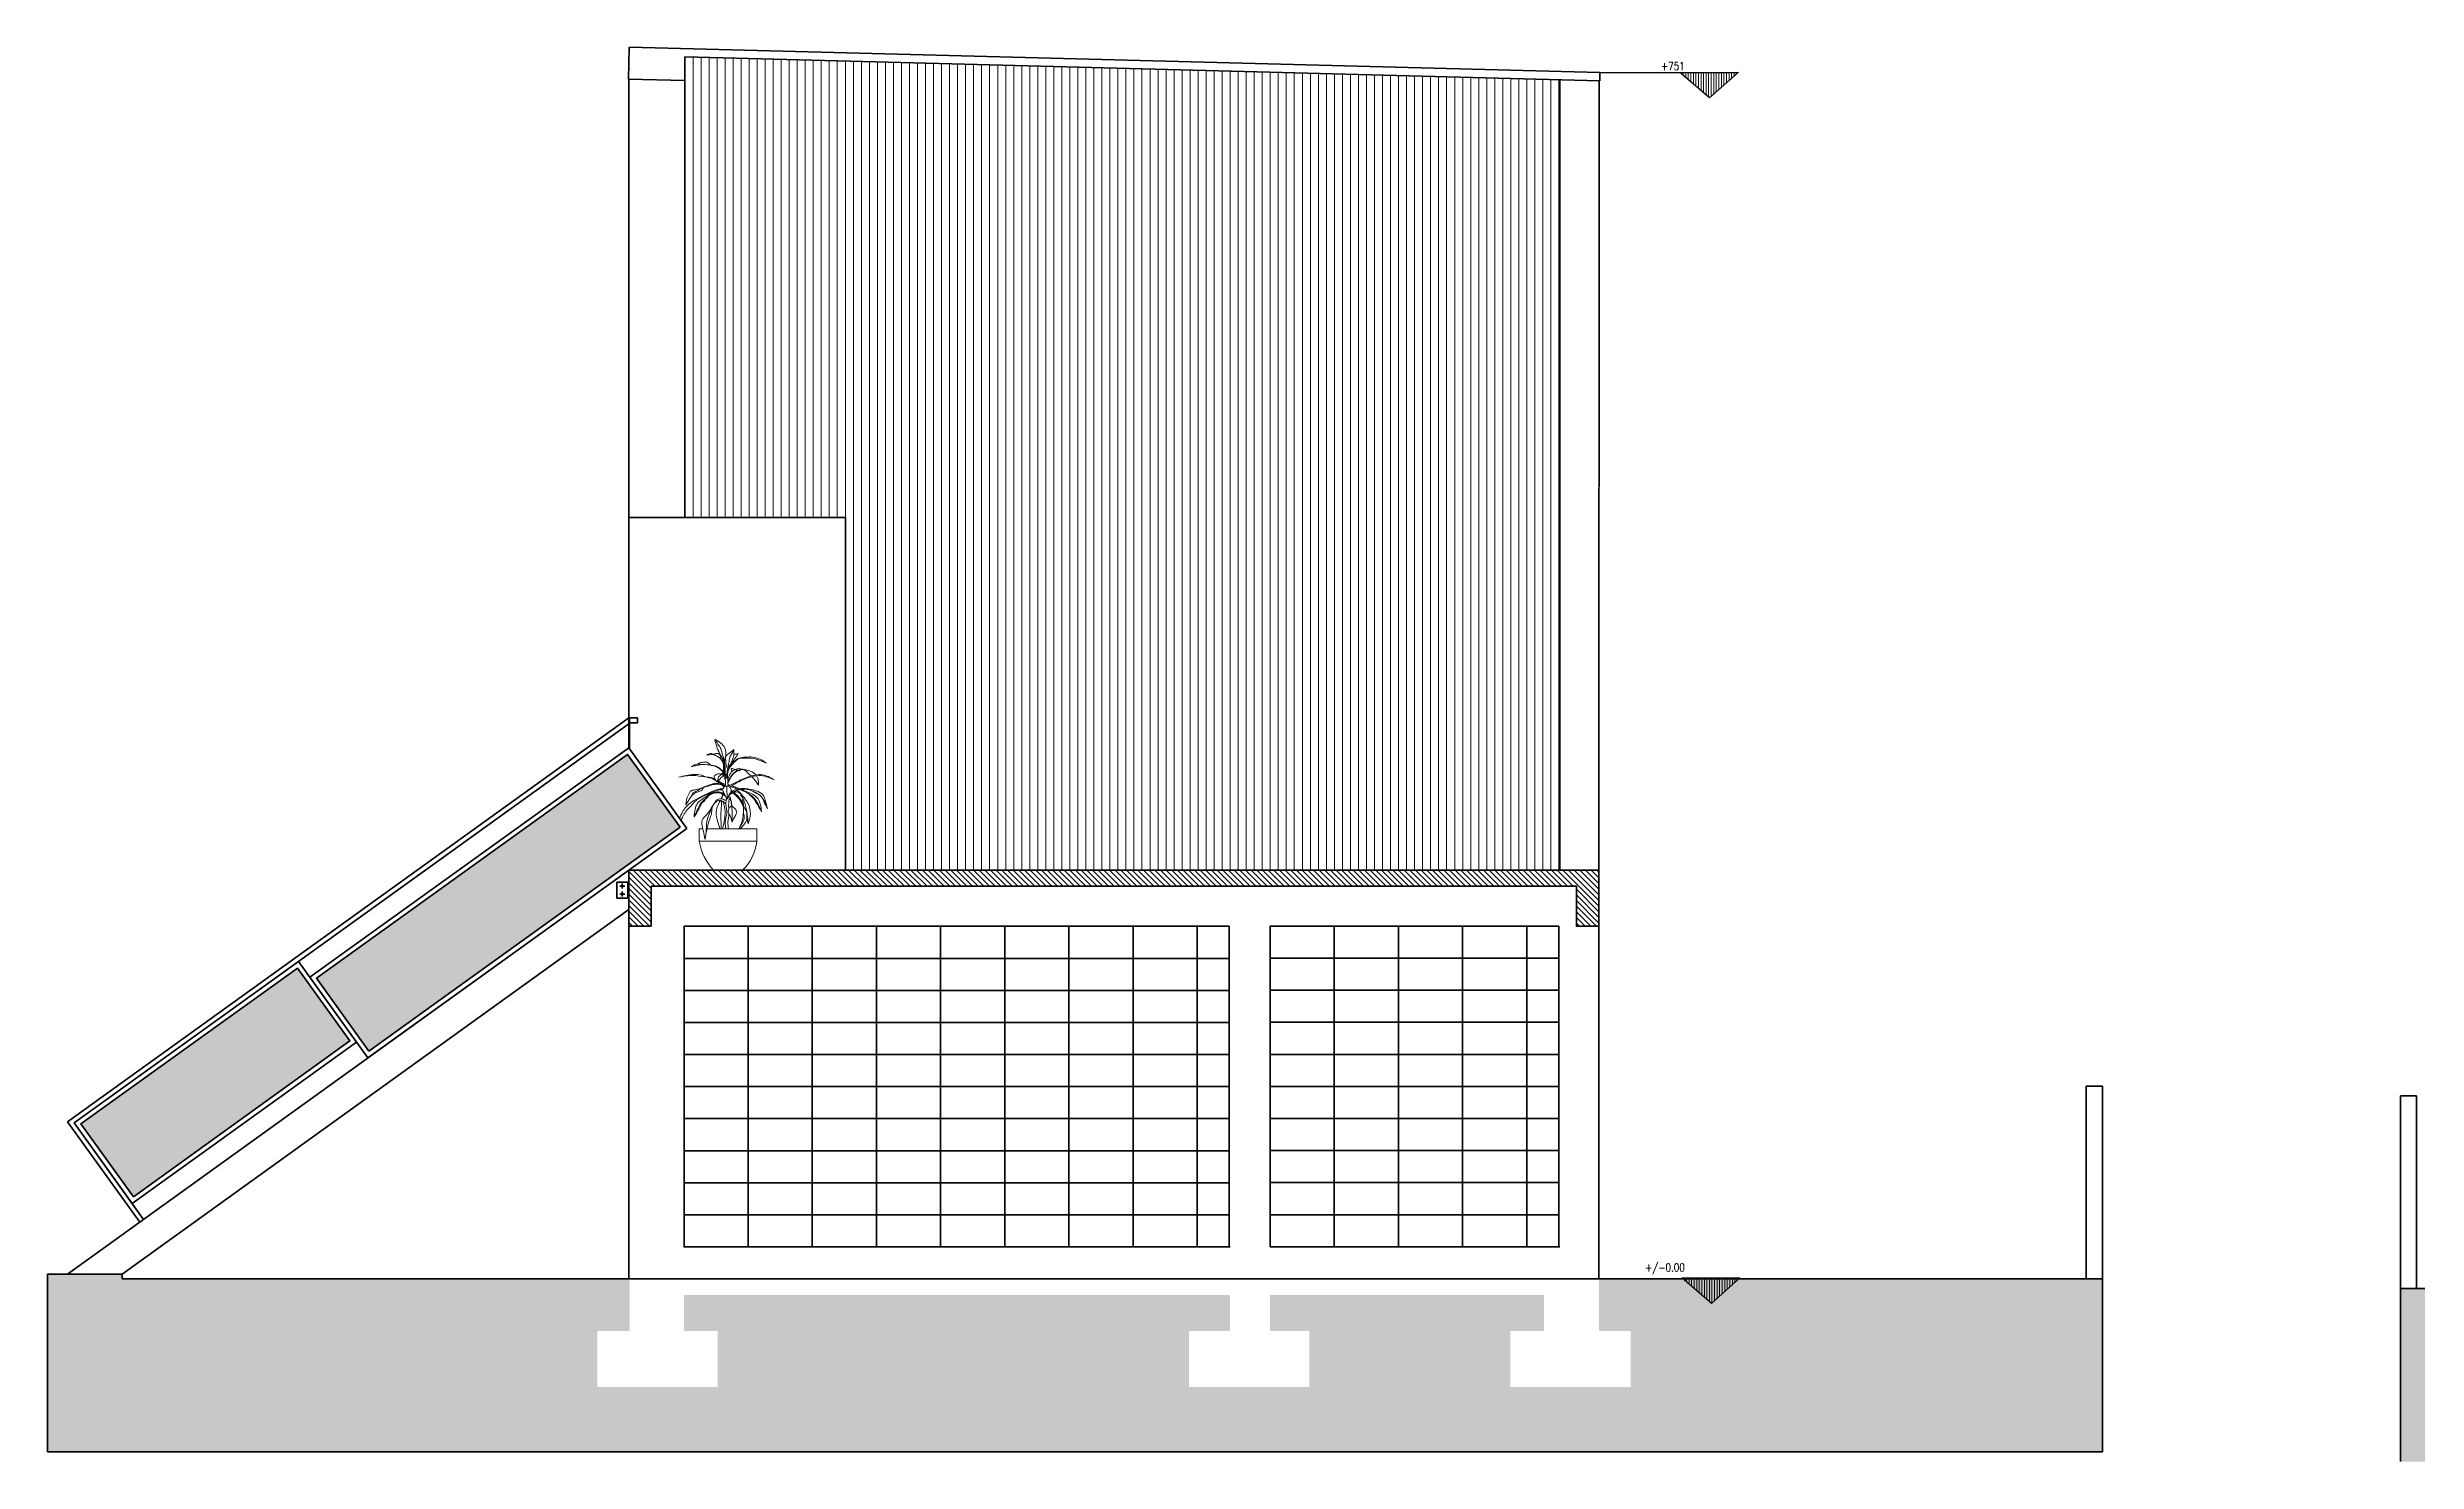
# Model space of a CAD drawing. Header units: metres. Extents: x -63 to 10476, y -9 to 13.
# Drawn here: x -29.48 to -14.71, y -8.91 to -0.09 of the extents above; entities that cross this region are included whole.
import ezdxf

# ---------------------------------------------------------------- set-up
doc = ezdxf.new("R2010")
doc.units = ezdxf.units.M
doc.header["$LTSCALE"] = 5
doc.header["$MEASUREMENT"] = 0
for name, color, linetype, lineweight in [('A-ANNO-NOTE', 7, 'Continuous', 35), ('A-ELEV-MBE1', 7, 'Continuous', 35), ('A-ELEV-PATT', 255, 'Continuous', 18), ('A-FURN', 253, 'Continuous', 18), ('A-FURN-', 253, 'Continuous', 0), ('A-SECT-MCUT', 7, 'Continuous', 35), ('A-SECT-PATT', 8, 'Continuous', 18)]:
    doc.layers.add(name, color=color, linetype=linetype, lineweight=lineweight)
doc.layers.add('quote', color=3, linetype='Continuous')
doc.styles.add('E-ROMANS', font='romans.shx', dxfattribs={"width": 0.8})

msp = doc.modelspace()

# ---------------------------------------------------------------- texts
at = {"layer": 'quote', "char_height": 0.05, "attachment_point": 3, "style": 'E-ROMANS'}
for s, insert in [('+751', (-19.273, -0.183)), ('+/-0.00', (-19.272, -7.677))]:
    msp.add_mtext(s, dxfattribs=dict(at, insert=insert))

# ---------------------------------------------------------------- hatches: boundary and pattern name
at = {"layer": 'A-ELEV-PATT'}
h = msp.add_hatch(dxfattribs=at)
h.set_pattern_fill('ANSI31', color=256, scale=0.005, angle=225, style=0)
h.set_pattern_definition([(270, (183.997389, -132.072616), (0.015875, -4e-17), [])])
h.paths.add_polyline_path([(-18.934, -0.249), (-19.118, -0.408), (-19.302, -0.249)])
h = msp.add_hatch(dxfattribs=at)
h.set_pattern_fill('ANSI31', color=256, scale=0.005, angle=225, style=0)
h.set_pattern_definition([(270, (183.986437, -139.591017), (0.015875, -4e-17), [])])
h.paths.add_polyline_path([(-18.923, -7.767), (-19.107, -7.926), (-19.291, -7.767)])
at = {"layer": 'A-SECT-PATT'}
h = msp.add_hatch(dxfattribs=at)
h.set_pattern_fill('ANSI31', color=256, scale=0.4, angle=315, style=0)
h.set_pattern_definition([(270, (61.292926, -81.840805), (0.05, -7e-17), [])])
h.paths.add_polyline_path([(-25.508, -0.151), (-20.052, -0.293), (-20.052, -5.224), (-22.091, -5.224), (-22.891, -5.224), (-24.518, -5.224), (-24.518, -3.024), (-25.496, -3.024)])
h = msp.add_hatch(dxfattribs=at)
h.set_pattern_fill('DOTS', color=256, scale=0.4, angle=542.9169, style=0)
h.set_pattern_definition([(182.91694, (-11.865687, -31.704144), (-0.011211598, -0.025603712), [0, -0.025])])
h.paths.add_polyline_path([(-27.597, -6.289), (-28.947, -7.261), (-29.274, -6.806), (-27.924, -5.835)])
h.paths.add_polyline_path([(-25.538, -4.956), (-27.478, -6.352), (-27.805, -5.898), (-25.865, -4.502)])
h = msp.add_hatch(dxfattribs=at)
h.set_pattern_fill('ANSI31', color=256, scale=0.2, angle=270, style=0)
h.set_pattern_definition([(315, (-11.865687, -31.704144), (0.01767767, 0.01767767), [])])
h.paths.add_polyline_path([(-19.948, -5.224), (-19.948, -5.224), (-19.808, -5.224), (-19.808, -5.574), (-19.948, -5.574), (-19.948, -5.324), (-25.718, -5.324), (-25.718, -5.573), (-25.858, -5.573), (-25.858, -5.224), (-25.718, -5.224)])
h = msp.add_hatch(dxfattribs=at)
h.set_pattern_fill('DOTS', color=256, angle=270, style=0)
h.set_pattern_definition([(180, (-16.667977, -21.320776), (-0.03125, -0.0625), [0, -0.0625])])
h.paths.add_polyline_path([(-25.303, -8.098), (-25.513, -8.098), (-25.513, -7.873), (-22.108, -7.873), (-22.108, -8.098), (-22.154, -8.098), (-22.363, -8.098), (-22.363, -8.448), (-21.613, -8.448), (-21.613, -8.098), (-21.812, -8.098), (-21.858, -8.098), (-21.858, -7.873), (-20.149, -7.873), (-20.149, -8.023), (-20.149, -8.098), (-20.359, -8.098), (-20.359, -8.448), (-19.609, -8.448), (-19.609, -8.098), (-19.808, -8.098), (-19.808, -7.948), (-19.808, -7.773), (-16.668, -7.773), (-16.668, -8.852), (-29.483, -8.852), (-29.483, -7.744), (-29.016, -7.744), (-29.016, -7.773), (-25.853, -7.773), (-25.853, -8.023), (-25.853, -8.098), (-26.053, -8.098), (-26.053, -8.448), (-25.303, -8.448)])
h = msp.add_hatch(dxfattribs=at)
h.set_pattern_fill('DOTS', color=256, angle=90, style=0)
h.set_pattern_definition([(360, (-14.808074, 3.55513), (0.03125, 0.0625), [0, -0.0625])])
h.paths.add_polyline_path([(-6.174, -8.159), (-5.963, -8.159), (-5.963, -7.934), (-9.368, -7.934), (-9.368, -8.159), (-9.322, -8.159), (-9.113, -8.159), (-9.113, -8.509), (-9.863, -8.509), (-9.863, -8.159), (-9.664, -8.159), (-9.618, -8.159), (-9.618, -7.934), (-11.327, -7.934), (-11.327, -8.084), (-11.327, -8.159), (-11.117, -8.159), (-11.117, -8.509), (-11.867, -8.509), (-11.867, -8.159), (-11.668, -8.159), (-11.668, -8.009), (-11.668, -7.834), (-14.808, -7.834), (-14.808, -8.913), (-1.993, -8.913), (-1.993, -7.805), (-2.46, -7.805), (-2.46, -7.834), (-5.623, -7.834), (-5.623, -8.084), (-5.623, -8.159), (-5.424, -8.159), (-5.424, -8.509), (-6.174, -8.509)])

# ---------------------------------------------------------------- linework, layer by layer
at = {"layer": 'A-ANNO-NOTE'}
msp.add_line((-25.858, -3.024), (-24.507, -3.024), dxfattribs=at)
at = {"layer": 'A-ELEV-MBE1'}
for p, q in [((-25.86, -0.29), (-25.855, -0.091)), ((-25.86, -0.29), (-25.508, -0.298)), ((-19.801, -0.3), (-25.508, -0.151)), ((-25.508, -0.151), (-25.508, -0.298)), ((-20.052, -0.293), (-20.052, -5.224)), ((-19.801, -0.249), (-19.801, -0.3)), ((-19.805, -0.448), (-19.805, -0.299)), ((-24.507, -3.024), (-24.507, -5.224)), ((-25.858, -4.274), (-29.358, -6.793)), ((-25.858, -4.46), (-25.858, -4.274)), ((-25.858, -4.274), (-25.853, -4.274)), ((-25.853, -4.467), (-25.853, -4.274)), ((-25.858, -4.311), (-29.316, -6.8)), ((-25.858, -5.224), (-29.358, -7.744)), ((-25.933, -5.298), (-25.933, -5.398)), ((-25.933, -5.298), (-25.858, -5.298)), ((-25.898, -5.338), (-25.898, -5.308)), ((-25.863, -5.298), (-25.863, -5.398)), ((-25.858, -5.47), (-25.858, -5.224)), ((-25.933, -5.398), (-25.858, -5.398)), ((-25.913, -5.323), (-25.883, -5.323)), ((-25.913, -5.373), (-25.883, -5.373)), ((-25.898, -5.358), (-25.898, -5.388)), ((-25.858, -5.47), (-29.016, -7.744)), ((-25.858, -5.573), (-25.858, -7.773)), ((-19.893, -5.574), (-19.943, -5.574)), ((-19.808, -5.574), (-19.808, -7.773)), ((-16.768, -7.673), (-16.768, -6.571)), ((-16.768, -7.773), (-16.768, -6.571)), ((-16.768, -6.571), (-16.668, -6.571)), ((-16.768, -6.571), (-16.668, -6.571)), ((-16.668, -6.571), (-16.668, -7.673)), ((-16.668, -6.571), (-16.668, -7.773)), ((-14.808, -6.632), (-14.808, -7.734)), ((-14.808, -6.632), (-14.808, -7.834)), ((-14.708, -6.632), (-14.808, -6.632)), ((-14.708, -6.632), (-14.808, -6.632)), ((-14.708, -7.734), (-14.708, -6.632)), ((-14.708, -7.834), (-14.708, -6.632)), ((-29.358, -6.793), (-28.907, -7.419)), ((-29.316, -6.8), (-28.883, -7.402)), ((-22.108, -7.573), (-25.513, -7.574)), ((-20.051, -7.573), (-21.858, -7.573)), ((-29.483, -7.744), (-29.483, -8.852)), ((-29.483, -7.744), (-29.483, -8.852)), ((-29.016, -7.744), (-29.483, -7.744)), ((-29.016, -7.744), (-29.016, -7.773)), ((-29.016, -7.773), (-25.858, -7.773)), ((-19.808, -7.773), (-16.668, -7.773)), ((-16.668, -7.773), (-16.668, -8.852)), ((-11.668, -7.834), (-14.808, -7.834)), ((-14.808, -7.834), (-14.808, -8.913)), ((-29.483, -8.852), (-16.668, -8.852))]:
    msp.add_line(p, q, dxfattribs=at)
at = {"layer": 'A-ELEV-MBE1', "extrusion": (4.44089e-16, 4.48813e-31, -1)}
for p, q in [((-22.891, -5.224), (-22.091, -5.224)), ((-22.866, -5.224), (-22.116, -5.224)), ((-22.866, -5.224), (-22.116, -5.224))]:
    msp.add_line(p, q, dxfattribs=at)
at = {"layer": 'A-ELEV-MBE1'}
for points in [[(-19.801, -0.249), (-25.853, -0.091), (-25.853, -0.091), (-25.853, -0.091), (-25.853, -0.091), (-25.853, -0.091), (-25.853, -0.091)], [(-25.857, -0.29), (-25.858, -4.274)], [(-25.508, -3.024), (-25.508, -0.298)], [(-19.808, -5.224), (-19.808, -5.224), (-19.805, -0.448), (-19.805, -0.448)], [(-19.808, -7.773), (-25.858, -7.773)]]:
    msp.add_lwpolyline(points, dxfattribs=at)
for points in [[(-25.853, -4.304), (-25.853, -4.274), (-25.803, -4.274), (-25.803, -4.304)], [(-25.496, -4.963), (-25.858, -4.46), (-27.847, -5.891), (-27.484, -6.394)], [(-25.538, -4.956), (-25.865, -4.502), (-27.805, -5.898), (-27.478, -6.352)], [(-25.113, -5.574), (-25.513, -5.574), (-25.513, -5.774), (-25.113, -5.774)], [(-24.713, -5.574), (-25.113, -5.574), (-25.113, -5.774), (-24.713, -5.774)], [(-24.313, -5.574), (-24.713, -5.574), (-24.713, -5.774), (-24.313, -5.774)], [(-23.913, -5.574), (-24.313, -5.574), (-24.313, -5.774), (-23.913, -5.774)], [(-23.513, -5.574), (-23.913, -5.574), (-23.913, -5.774), (-23.513, -5.774)], [(-23.113, -5.574), (-23.513, -5.574), (-23.513, -5.774), (-23.113, -5.774)], [(-22.713, -5.574), (-23.113, -5.574), (-23.113, -5.774), (-22.713, -5.774)], [(-22.313, -5.574), (-22.713, -5.574), (-22.713, -5.774), (-22.313, -5.774)], [(-22.113, -5.574), (-22.313, -5.574), (-22.313, -5.774), (-22.113, -5.774)], [(-21.458, -5.573), (-21.858, -5.573), (-21.858, -5.773), (-21.458, -5.773)], [(-21.058, -5.573), (-21.458, -5.573), (-21.458, -5.773), (-21.058, -5.773)], [(-20.658, -5.573), (-21.058, -5.573), (-21.058, -5.773), (-20.658, -5.773)], [(-20.258, -5.573), (-20.658, -5.573), (-20.658, -5.773), (-20.258, -5.773)], [(-20.058, -5.573), (-20.258, -5.573), (-20.258, -5.773), (-20.058, -5.773)], [(-28.954, -7.303), (-27.555, -6.296), (-27.917, -5.793), (-29.316, -6.8)], [(-28.947, -7.261), (-27.597, -6.289), (-27.924, -5.835), (-29.274, -6.806)], [(-25.113, -5.774), (-25.513, -5.774), (-25.513, -5.974), (-25.113, -5.974)], [(-24.713, -5.774), (-25.113, -5.774), (-25.113, -5.974), (-24.713, -5.974)], [(-24.313, -5.774), (-24.713, -5.774), (-24.713, -5.974), (-24.313, -5.974)], [(-23.913, -5.774), (-24.313, -5.774), (-24.313, -5.974), (-23.913, -5.974)], [(-23.513, -5.774), (-23.913, -5.774), (-23.913, -5.974), (-23.513, -5.974)], [(-23.113, -5.774), (-23.513, -5.774), (-23.513, -5.974), (-23.113, -5.974)], [(-22.713, -5.774), (-23.113, -5.774), (-23.113, -5.974), (-22.713, -5.974)], [(-22.313, -5.774), (-22.713, -5.774), (-22.713, -5.974), (-22.313, -5.974)], [(-22.113, -5.774), (-22.313, -5.774), (-22.313, -5.974), (-22.113, -5.974)], [(-21.458, -5.773), (-21.858, -5.773), (-21.858, -5.973), (-21.458, -5.973)], [(-21.058, -5.773), (-21.458, -5.773), (-21.458, -5.973), (-21.058, -5.973)], [(-20.658, -5.773), (-21.058, -5.773), (-21.058, -5.973), (-20.658, -5.973)], [(-20.258, -5.773), (-20.658, -5.773), (-20.658, -5.973), (-20.258, -5.973)], [(-20.058, -5.773), (-20.258, -5.773), (-20.258, -5.973), (-20.058, -5.973)], [(-25.113, -5.974), (-25.513, -5.974), (-25.513, -6.174), (-25.113, -6.174)], [(-24.713, -5.974), (-25.113, -5.974), (-25.113, -6.174), (-24.713, -6.174)], [(-24.313, -5.974), (-24.713, -5.974), (-24.713, -6.174), (-24.313, -6.174)], [(-23.913, -5.974), (-24.313, -5.974), (-24.313, -6.174), (-23.913, -6.174)], [(-23.513, -5.974), (-23.913, -5.974), (-23.913, -6.174), (-23.513, -6.174)], [(-23.113, -5.974), (-23.513, -5.974), (-23.513, -6.174), (-23.113, -6.174)], [(-22.713, -5.974), (-23.113, -5.974), (-23.113, -6.174), (-22.713, -6.174)], [(-22.313, -5.974), (-22.713, -5.974), (-22.713, -6.174), (-22.313, -6.174)], [(-22.113, -5.974), (-22.313, -5.974), (-22.313, -6.174), (-22.113, -6.174)], [(-21.458, -5.973), (-21.858, -5.973), (-21.858, -6.173), (-21.458, -6.173)], [(-21.058, -5.973), (-21.458, -5.973), (-21.458, -6.173), (-21.058, -6.173)], [(-20.658, -5.973), (-21.058, -5.973), (-21.058, -6.173), (-20.658, -6.173)], [(-20.258, -5.973), (-20.658, -5.973), (-20.658, -6.173), (-20.258, -6.173)], [(-20.058, -5.973), (-20.258, -5.973), (-20.258, -6.173), (-20.058, -6.173)], [(-25.113, -6.174), (-25.513, -6.174), (-25.513, -6.374), (-25.113, -6.374)], [(-24.713, -6.174), (-25.113, -6.174), (-25.113, -6.374), (-24.713, -6.374)], [(-24.313, -6.174), (-24.713, -6.174), (-24.713, -6.374), (-24.313, -6.374)], [(-23.913, -6.174), (-24.313, -6.174), (-24.313, -6.374), (-23.913, -6.374)], [(-23.513, -6.174), (-23.913, -6.174), (-23.913, -6.374), (-23.513, -6.374)], [(-23.113, -6.174), (-23.513, -6.174), (-23.513, -6.374), (-23.113, -6.374)], [(-22.713, -6.174), (-23.113, -6.174), (-23.113, -6.374), (-22.713, -6.374)], [(-22.313, -6.174), (-22.713, -6.174), (-22.713, -6.374), (-22.313, -6.374)], [(-22.113, -6.174), (-22.313, -6.174), (-22.313, -6.374), (-22.113, -6.374)], [(-21.458, -6.173), (-21.858, -6.173), (-21.858, -6.373), (-21.458, -6.373)], [(-21.058, -6.173), (-21.458, -6.173), (-21.458, -6.373), (-21.058, -6.373)], [(-20.658, -6.173), (-21.058, -6.173), (-21.058, -6.373), (-20.658, -6.373)], [(-20.258, -6.173), (-20.658, -6.173), (-20.658, -6.373), (-20.258, -6.373)], [(-20.058, -6.173), (-20.258, -6.173), (-20.258, -6.373), (-20.058, -6.373)], [(-25.113, -6.374), (-25.513, -6.374), (-25.513, -6.574), (-25.113, -6.574)], [(-24.713, -6.374), (-25.113, -6.374), (-25.113, -6.574), (-24.713, -6.574)], [(-24.313, -6.374), (-24.713, -6.374), (-24.713, -6.574), (-24.313, -6.574)], [(-23.913, -6.374), (-24.313, -6.374), (-24.313, -6.574), (-23.913, -6.574)], [(-23.513, -6.374), (-23.913, -6.374), (-23.913, -6.574), (-23.513, -6.574)], [(-23.113, -6.374), (-23.513, -6.374), (-23.513, -6.574), (-23.113, -6.574)], [(-22.713, -6.374), (-23.113, -6.374), (-23.113, -6.574), (-22.713, -6.574)], [(-22.313, -6.374), (-22.713, -6.374), (-22.713, -6.574), (-22.313, -6.574)], [(-22.113, -6.374), (-22.313, -6.374), (-22.313, -6.574), (-22.113, -6.574)], [(-21.458, -6.373), (-21.858, -6.373), (-21.858, -6.573), (-21.458, -6.573)], [(-21.058, -6.373), (-21.458, -6.373), (-21.458, -6.573), (-21.058, -6.573)], [(-20.658, -6.373), (-21.058, -6.373), (-21.058, -6.573), (-20.658, -6.573)], [(-20.258, -6.373), (-20.658, -6.373), (-20.658, -6.573), (-20.258, -6.573)], [(-20.058, -6.373), (-20.258, -6.373), (-20.258, -6.573), (-20.058, -6.573)], [(-25.113, -6.574), (-25.513, -6.574), (-25.513, -6.774), (-25.113, -6.774)], [(-24.713, -6.574), (-25.113, -6.574), (-25.113, -6.774), (-24.713, -6.774)], [(-24.313, -6.574), (-24.713, -6.574), (-24.713, -6.774), (-24.313, -6.774)], [(-23.913, -6.574), (-24.313, -6.574), (-24.313, -6.774), (-23.913, -6.774)], [(-23.513, -6.574), (-23.913, -6.574), (-23.913, -6.774), (-23.513, -6.774)], [(-23.113, -6.574), (-23.513, -6.574), (-23.513, -6.774), (-23.113, -6.774)], [(-22.713, -6.574), (-23.113, -6.574), (-23.113, -6.774), (-22.713, -6.774)], [(-22.313, -6.574), (-22.713, -6.574), (-22.713, -6.774), (-22.313, -6.774)], [(-22.113, -6.574), (-22.313, -6.574), (-22.313, -6.774), (-22.113, -6.774)], [(-21.458, -6.573), (-21.858, -6.573), (-21.858, -6.773), (-21.458, -6.773)], [(-21.058, -6.573), (-21.458, -6.573), (-21.458, -6.773), (-21.058, -6.773)], [(-20.658, -6.573), (-21.058, -6.573), (-21.058, -6.773), (-20.658, -6.773)], [(-20.258, -6.573), (-20.658, -6.573), (-20.658, -6.773), (-20.258, -6.773)], [(-20.058, -6.573), (-20.258, -6.573), (-20.258, -6.773), (-20.058, -6.773)], [(-25.113, -6.774), (-25.513, -6.774), (-25.513, -6.974), (-25.113, -6.974)], [(-24.713, -6.774), (-25.113, -6.774), (-25.113, -6.974), (-24.713, -6.974)], [(-24.313, -6.774), (-24.713, -6.774), (-24.713, -6.974), (-24.313, -6.974)], [(-23.913, -6.774), (-24.313, -6.774), (-24.313, -6.974), (-23.913, -6.974)], [(-23.513, -6.774), (-23.913, -6.774), (-23.913, -6.974), (-23.513, -6.974)], [(-23.113, -6.774), (-23.513, -6.774), (-23.513, -6.974), (-23.113, -6.974)], [(-22.713, -6.774), (-23.113, -6.774), (-23.113, -6.974), (-22.713, -6.974)], [(-22.313, -6.774), (-22.713, -6.774), (-22.713, -6.974), (-22.313, -6.974)], [(-22.113, -6.774), (-22.313, -6.774), (-22.313, -6.974), (-22.113, -6.974)], [(-21.458, -6.773), (-21.858, -6.773), (-21.858, -6.973), (-21.458, -6.973)], [(-21.058, -6.773), (-21.458, -6.773), (-21.458, -6.973), (-21.058, -6.973)], [(-20.658, -6.773), (-21.058, -6.773), (-21.058, -6.973), (-20.658, -6.973)], [(-20.258, -6.773), (-20.658, -6.773), (-20.658, -6.973), (-20.258, -6.973)], [(-20.058, -6.773), (-20.258, -6.773), (-20.258, -6.973), (-20.058, -6.973)], [(-25.113, -6.974), (-25.513, -6.974), (-25.513, -7.174), (-25.113, -7.174)], [(-24.713, -6.974), (-25.113, -6.974), (-25.113, -7.174), (-24.713, -7.174)], [(-24.313, -6.974), (-24.713, -6.974), (-24.713, -7.174), (-24.313, -7.174)], [(-23.913, -6.974), (-24.313, -6.974), (-24.313, -7.174), (-23.913, -7.174)], [(-23.513, -6.974), (-23.913, -6.974), (-23.913, -7.174), (-23.513, -7.174)], [(-23.113, -6.974), (-23.513, -6.974), (-23.513, -7.174), (-23.113, -7.174)], [(-22.713, -6.974), (-23.113, -6.974), (-23.113, -7.174), (-22.713, -7.174)], [(-22.313, -6.974), (-22.713, -6.974), (-22.713, -7.174), (-22.313, -7.174)], [(-22.113, -6.974), (-22.313, -6.974), (-22.313, -7.174), (-22.113, -7.174)], [(-21.458, -6.973), (-21.858, -6.973), (-21.858, -7.173), (-21.458, -7.173)], [(-21.058, -6.973), (-21.458, -6.973), (-21.458, -7.173), (-21.058, -7.173)], [(-20.658, -6.973), (-21.058, -6.973), (-21.058, -7.173), (-20.658, -7.173)], [(-20.258, -6.973), (-20.658, -6.973), (-20.658, -7.173), (-20.258, -7.173)], [(-20.058, -6.973), (-20.258, -6.973), (-20.258, -7.173), (-20.058, -7.173)], [(-25.113, -7.174), (-25.513, -7.174), (-25.513, -7.374), (-25.113, -7.374)], [(-24.713, -7.174), (-25.113, -7.174), (-25.113, -7.374), (-24.713, -7.374)], [(-24.313, -7.174), (-24.713, -7.174), (-24.713, -7.374), (-24.313, -7.374)], [(-23.913, -7.174), (-24.313, -7.174), (-24.313, -7.374), (-23.913, -7.374)], [(-23.513, -7.174), (-23.913, -7.174), (-23.913, -7.374), (-23.513, -7.374)], [(-23.113, -7.174), (-23.513, -7.174), (-23.513, -7.374), (-23.113, -7.374)], [(-22.713, -7.174), (-23.113, -7.174), (-23.113, -7.374), (-22.713, -7.374)], [(-22.313, -7.174), (-22.713, -7.174), (-22.713, -7.374), (-22.313, -7.374)], [(-22.113, -7.174), (-22.313, -7.174), (-22.313, -7.374), (-22.113, -7.374)], [(-21.458, -7.173), (-21.858, -7.173), (-21.858, -7.373), (-21.458, -7.373)], [(-21.058, -7.173), (-21.458, -7.173), (-21.458, -7.373), (-21.058, -7.373)], [(-20.658, -7.173), (-21.058, -7.173), (-21.058, -7.373), (-20.658, -7.373)], [(-20.258, -7.173), (-20.658, -7.173), (-20.658, -7.373), (-20.258, -7.373)], [(-20.058, -7.173), (-20.258, -7.173), (-20.258, -7.373), (-20.058, -7.373)], [(-25.113, -7.374), (-25.513, -7.374), (-25.513, -7.574), (-25.113, -7.574)], [(-24.713, -7.374), (-25.113, -7.374), (-25.113, -7.574), (-24.713, -7.574)], [(-23.913, -7.374), (-24.313, -7.374), (-24.313, -7.574), (-23.913, -7.574)], [(-23.513, -7.374), (-23.913, -7.374), (-23.913, -7.574), (-23.513, -7.574)], [(-23.113, -7.374), (-23.513, -7.374), (-23.513, -7.574), (-23.113, -7.574)], [(-22.713, -7.374), (-23.113, -7.374), (-23.113, -7.574), (-22.713, -7.574)], [(-22.313, -7.374), (-22.713, -7.374), (-22.713, -7.574), (-22.313, -7.574)], [(-22.113, -7.374), (-22.313, -7.374), (-22.313, -7.574), (-22.113, -7.574)], [(-21.458, -7.373), (-21.858, -7.373), (-21.858, -7.573), (-21.458, -7.573)], [(-21.058, -7.373), (-21.458, -7.373), (-21.458, -7.573), (-21.058, -7.573)], [(-20.658, -7.373), (-21.058, -7.373), (-21.058, -7.573), (-20.658, -7.573)], [(-20.258, -7.373), (-20.658, -7.373), (-20.658, -7.573), (-20.258, -7.573)], [(-20.058, -7.373), (-20.258, -7.373), (-20.258, -7.573), (-20.058, -7.573)]]:
    msp.add_lwpolyline(points, close=True, dxfattribs=at)
for centre in [(-25.898, -5.323), (-25.898, -5.373)]:
    msp.add_circle(centre, 0.005, dxfattribs=at)
at = {"layer": 'A-ELEV-PATT'}
msp.add_line((-25.858, -5.224), (-24.518, -5.224), dxfattribs=at)
at = {"layer": 'A-FURN'}
for p, q in [((-25.268, -4.638), (-25.262, -4.64)), ((-25.259, -4.656), (-25.253, -4.654)), ((-25.247, -4.697), (-25.245, -4.781)), ((-25.396, -4.967), (-25.418, -4.967)), ((-25.418, -4.967), (-25.418, -5.044)), ((-25.058, -4.967), (-25.371, -4.967)), ((-25.058, -5.044), (-25.058, -4.967)), ((-25.418, -5.044), (-25.058, -5.044))]:
    msp.add_line(p, q, dxfattribs=at)
for centre, major_axis, start_param, end_param in [((-25.594, -4.585), (-0.231, 0.231), 3.8338, 4.109865), ((-14.699, -4.245), (7.476, 7.476), 2.38351, 2.391359), ((-25.191, -4.451), (-0.0344, 0.0344), 2.108436, 2.704877), ((-25.16, -4.626), (0.077, 0.077), 2.313892, 2.467435), ((-25.71, -4.704), (0.323, 0.323), 5.503444, 5.604512), ((-23.946, -4.608), (0.916, 0.916), 2.365565, 2.426782), ((-25.585, -4.683), (-0.226, 0.226), 3.616988, 3.774813), ((-24.299, -4.967), (0.704, 0.704), 2.122323, 2.167879)]:
    msp.add_ellipse(centre, major_axis=major_axis, ratio=1, start_param=start_param, end_param=end_param, dxfattribs=at)
for points, knots in [([(-25.256, -4.622), (-25.256, -4.613), (-25.257, -4.598), (-25.256, -4.572), (-25.264, -4.542), (-25.249, -4.505), (-25.255, -4.446), (-25.294, -4.423), (-25.32, -4.408)], [0, 0, 0, 0, 52.203448, 95.407615, 161.27111, 242.581626, 335.542908, 506.510273, 506.510273, 506.510273, 506.510273]), ([(-25.32, -4.408), (-25.314, -4.418), (-25.302, -4.437), (-25.281, -4.467), (-25.273, -4.505), (-25.265, -4.531), (-25.26, -4.544)], [0, 0, 0, 0, 70.438697, 140.877394, 226.765984, 312.654575, 312.654575, 312.654575, 312.654575]), ([(-25.32, -4.408), (-25.317, -4.422), (-25.314, -4.44), (-25.302, -4.473), (-25.288, -4.505), (-25.27, -4.531), (-25.261, -4.543), (-25.26, -4.544)], [0, 0, 0, 0, 86.620552, 116.045031, 217.792366, 304.999017, 313.159899, 313.159899, 313.159899, 313.159899]), ([(-25.269, -4.611), (-25.275, -4.605), (-25.29, -4.59), (-25.321, -4.574), (-25.36, -4.566), (-25.402, -4.564), (-25.442, -4.562), (-25.462, -4.575), (-25.468, -4.58)], [0, 0, 0, 0, 56.466982, 132.952274, 209.810846, 305.230183, 400.102782, 448.476329, 448.476329, 448.476329, 448.476329]), ([(-25.403, -4.564), (-25.416, -4.567), (-25.438, -4.571), (-25.46, -4.577), (-25.468, -4.58)], [0, 0, 0, 0, 83.959812, 140.374172, 140.374172, 140.374172, 140.374172]), ([(-25.261, -4.615), (-25.263, -4.612), (-25.272, -4.602), (-25.292, -4.588), (-25.318, -4.569), (-25.349, -4.573), (-25.365, -4.549), (-25.394, -4.549), (-25.419, -4.556), (-25.435, -4.564), (-25.441, -4.567)], [0, 0, 0, 0, 24.186773, 83.035732, 156.307009, 212.235893, 256.946965, 315.750026, 378.47801, 422.77248, 422.77248, 422.77248, 422.77248]), ([(-25.371, -4.507), (-25.364, -4.502), (-25.35, -4.492), (-25.316, -4.506), (-25.296, -4.52), (-25.282, -4.529)], [0, 0, 0, 0, 50.716861, 101.504655, 208.933143, 208.933143, 208.933143, 208.933143]), ([(-25.285, -4.527), (-25.302, -4.516), (-25.328, -4.498), (-25.359, -4.505), (-25.371, -4.507)], [0, 0, 0, 0, 116.469567, 190.680617, 190.680617, 190.680617, 190.680617]), ([(-25.327, -4.5), (-25.318, -4.497), (-25.301, -4.491), (-25.283, -4.51), (-25.282, -4.524), (-25.282, -4.529)], [0, 0, 0, 0, 54.056637, 102.422741, 137.253761, 137.253761, 137.253761, 137.253761]), ([(-25.269, -4.554), (-25.269, -4.553), (-25.273, -4.544), (-25.279, -4.535), (-25.285, -4.527)], [17.283834, 17.283834, 17.283834, 17.283834, 19.044228, 39.154424, 39.154424, 39.154424, 39.154424]), ([(-25.26, -4.578), (-25.262, -4.572), (-25.265, -4.567), (-25.266, -4.561), (-25.267, -4.561)], [0, 0, 0, 0, 11.516944, 12.361781, 12.361781, 12.361781, 12.361781]), ([(-25.262, -4.542), (-25.261, -4.554), (-25.26, -4.579), (-25.26, -4.604), (-25.261, -4.617)], [3.12103, 3.12103, 3.12103, 3.12103, 28.045677, 55.646402, 55.646402, 55.646402, 55.646402]), ([(-25.202, -4.472), (-25.207, -4.477), (-25.219, -4.485), (-25.237, -4.498), (-25.257, -4.514), (-25.252, -4.538), (-25.254, -4.562), (-25.247, -4.579), (-25.242, -4.59)], [0, 0, 0, 0, 44.401014, 88.802027, 142.765348, 184.77499, 226.784631, 297.370749, 297.370749, 297.370749, 297.370749]), ([(-25.246, -4.635), (-25.245, -4.629), (-25.243, -4.615), (-25.244, -4.592), (-25.23, -4.574), (-25.221, -4.562), (-25.215, -4.542), (-25.201, -4.516), (-25.202, -4.488), (-25.202, -4.472)], [0, 0, 0, 0, 38.439823, 92.246142, 135.877324, 175.500045, 185.557877, 264.705587, 358.032111, 358.032111, 358.032111, 358.032111]), ([(-25.243, -4.625), (-25.24, -4.612), (-25.232, -4.584), (-25.202, -4.552), (-25.168, -4.521), (-25.131, -4.526), (-25.075, -4.522), (-25.034, -4.541), (-25, -4.557)], [0, 0, 0, 0, 80.643661, 181.286395, 271.336381, 346.951261, 401.046303, 623.955499, 623.955499, 623.955499, 623.955499]), ([(-25, -4.557), (-25.013, -4.547), (-25.039, -4.529), (-25.085, -4.516), (-25.128, -4.519), (-25.171, -4.522), (-25.206, -4.549), (-25.229, -4.575), (-25.239, -4.594), (-25.241, -4.599)], [0, 0, 0, 0, 101.378696, 197.891079, 287.293092, 374.394412, 457.932428, 555.49656, 591.056369, 591.056369, 591.056369, 591.056369]), ([(-25.202, -4.472), (-25.206, -4.48), (-25.214, -4.496), (-25.23, -4.521), (-25.233, -4.554), (-25.238, -4.578), (-25.24, -4.59)], [0, 0, 0, 0, 54.230342, 108.460684, 185.828701, 259.914124, 259.914124, 259.914124, 259.914124]), ([(-25.218, -4.553), (-25.215, -4.55), (-25.206, -4.543), (-25.197, -4.528), (-25.187, -4.516), (-25.181, -4.504), (-25.177, -4.499), (-25.175, -4.496)], [0, 0, 0, 0, 29.301877, 68.783518, 108.26516, 129.773298, 149.094788, 149.094788, 149.094788, 149.094788]), ([(-25.313, -4.666), (-25.321, -4.662), (-25.34, -4.65), (-25.374, -4.646), (-25.409, -4.627), (-25.468, -4.624), (-25.514, -4.636), (-25.545, -4.644)], [0, 0, 0, 0, 53.682399, 142.406353, 205.301981, 300.649136, 501.198183, 501.198183, 501.198183, 501.198183]), ([(-25.545, -4.644), (-25.516, -4.638), (-25.462, -4.627), (-25.392, -4.643), (-25.344, -4.644), (-25.324, -4.654), (-25.32, -4.657)], [0, 0, 0, 0, 183.819477, 340.401085, 444.959585, 477.965039, 477.965039, 477.965039, 477.965039]), ([(-25.268, -4.715), (-25.275, -4.716), (-25.295, -4.717), (-25.331, -4.73), (-25.376, -4.751), (-25.427, -4.775), (-25.481, -4.806), (-25.52, -4.851), (-25.536, -4.887), (-25.541, -4.901)], [0, 0, 0, 0, 41.232269, 125.885444, 237.066917, 352.719154, 475.594701, 624.435824, 717.061742, 717.061742, 717.061742, 717.061742]), ([(-25.532, -4.913), (-25.528, -4.905), (-25.519, -4.886), (-25.498, -4.85), (-25.465, -4.819), (-25.428, -4.776), (-25.376, -4.757), (-25.327, -4.733), (-25.292, -4.721), (-25.275, -4.723), (-25.273, -4.723)], [159.13283, 159.13283, 159.13283, 159.13283, 214.813407, 290.402097, 417.215543, 498.25109, 638.87143, 753.037099, 843.432232, 859.676616, 859.676616, 859.676616, 859.676616]), ([(-25.287, -4.682), (-25.293, -4.681), (-25.312, -4.682), (-25.345, -4.687), (-25.383, -4.704), (-25.417, -4.716), (-25.445, -4.725), (-25.472, -4.725), (-25.48, -4.747), (-25.498, -4.772), (-25.5, -4.798), (-25.502, -4.817)], [23.926304, 23.926304, 23.926304, 23.926304, 34.945629, 63.32097, 92.93313, 120.580191, 138.726541, 156.87289, 169.426774, 181.980658, 221.442031, 221.442031, 221.442031, 221.442031]), ([(-25.502, -4.817), (-25.497, -4.81), (-25.487, -4.794), (-25.473, -4.768), (-25.452, -4.745), (-25.426, -4.735), (-25.402, -4.73), (-25.393, -4.704), (-25.366, -4.702), (-25.338, -4.69), (-25.307, -4.686), (-25.286, -4.689), (-25.278, -4.69)], [0, 0, 0, 0, 18.933568, 37.867136, 63.747631, 79.832717, 95.917803, 111.566445, 128.896766, 146.227086, 175.529645, 191.547784, 191.547784, 191.547784, 191.547784]), ([(-25.384, -4.703), (-25.396, -4.709), (-25.416, -4.719), (-25.438, -4.735), (-25.456, -4.738), (-25.462, -4.754), (-25.468, -4.763), (-25.473, -4.771)], [0, 0, 0, 0, 86.559228, 136.195218, 173.164488, 184.21685, 241.717772, 241.717772, 241.717772, 241.717772]), ([(-25.28, -4.625), (-25.29, -4.623), (-25.304, -4.621), (-25.316, -4.631), (-25.329, -4.636), (-25.322, -4.658), (-25.313, -4.668), (-25.308, -4.673)], [0, 0, 0, 0, 60.026994, 79.747288, 99.467582, 134.453294, 187.741941, 187.741941, 187.741941, 187.741941]), ([(-25.308, -4.673), (-25.304, -4.67), (-25.297, -4.663), (-25.287, -4.654), (-25.279, -4.644), (-25.269, -4.638), (-25.27, -4.624), (-25.277, -4.625), (-25.28, -4.625)], [0, 0, 0, 0, 30.974183, 61.948366, 85.722301, 109.496236, 131.303574, 147.007077, 147.007077, 147.007077, 147.007077]), ([(-25.28, -4.625), (-25.283, -4.628), (-25.288, -4.633), (-25.3, -4.642), (-25.302, -4.658), (-25.306, -4.668), (-25.308, -4.673)], [0, 0, 0, 0, 25.251733, 50.503465, 85.511036, 120.518606, 120.518606, 120.518606, 120.518606]), ([(-25.265, -4.706), (-25.274, -4.694), (-25.286, -4.68), (-25.302, -4.672), (-25.305, -4.671)], [0.870519, 0.870519, 0.870519, 0.870519, 32.810974, 38.446575, 38.446575, 38.446575, 38.446575]), ([(-25.301, -4.667), (-25.299, -4.668), (-25.286, -4.674), (-25.272, -4.686), (-25.261, -4.699), (-25.258, -4.702)], [0, 0, 0, 0, 3.847077, 30.211447, 38.507143, 38.507143, 38.507143, 38.507143]), ([(-25.242, -4.653), (-25.242, -4.65), (-25.242, -4.643), (-25.247, -4.635), (-25.25, -4.626), (-25.258, -4.619), (-25.271, -4.612), (-25.277, -4.62), (-25.28, -4.625)], [0, 0, 0, 0, 21.67487, 39.007498, 56.340127, 83.07213, 106.981961, 135.410819, 135.410819, 135.410819, 135.410819]), ([(-25.254, -4.688), (-25.261, -4.686), (-25.268, -4.684), (-25.276, -4.682), (-25.277, -4.682)], [0, 0, 0, 0, 15.041609, 16.959326, 16.959326, 16.959326, 16.959326]), ([(-25.242, -4.653), (-25.244, -4.651), (-25.247, -4.645), (-25.253, -4.635), (-25.258, -4.625), (-25.27, -4.617), (-25.274, -4.621), (-25.275, -4.622)], [0, 0, 0, 0, 20.169284, 40.338567, 72.632839, 97.144877, 106.328014, 106.328014, 106.328014, 106.328014]), ([(-25.245, -4.698), (-25.249, -4.699), (-25.262, -4.7), (-25.279, -4.722), (-25.263, -4.743), (-25.255, -4.762), (-25.248, -4.774), (-25.245, -4.781)], [0, 0, 0, 0, 22.712992, 81.873114, 127.807414, 171.14262, 214.477825, 214.477825, 214.477825, 214.477825]), ([(-25.262, -4.635), (-25.263, -4.634), (-25.265, -4.63), (-25.265, -4.626), (-25.264, -4.623)], [0, 0, 0, 0, 9.391486, 27.431441, 27.431441, 27.431441, 27.431441]), ([(-25.259, -4.656), (-25.26, -4.65), (-25.263, -4.64), (-25.262, -4.629), (-25.261, -4.624)], [0, 0, 0, 0, 36.009999, 67.261879, 67.261879, 67.261879, 67.261879]), ([(-25.253, -4.654), (-25.254, -4.65), (-25.255, -4.642), (-25.255, -4.635), (-25.255, -4.632)], [0, 0, 0, 0, 29.619588, 47.02993, 47.02993, 47.02993, 47.02993]), ([(-25.245, -4.781), (-25.243, -4.777), (-25.238, -4.768), (-25.231, -4.75), (-25.215, -4.731), (-25.224, -4.705), (-25.238, -4.7), (-25.245, -4.698)], [0, 0, 0, 0, 23.614402, 65.742778, 122.10766, 167.075649, 210.545639, 210.545639, 210.545639, 210.545639]), ([(-25.24, -4.655), (-25.237, -4.649), (-25.231, -4.635), (-25.223, -4.616), (-25.207, -4.601), (-25.189, -4.596), (-25.161, -4.584), (-25.162, -4.593), (-25.163, -4.595)], [0, 0, 0, 0, 15.494515, 30.343084, 43.219419, 58.59635, 75.994338, 81.382464, 81.382464, 81.382464, 81.382464]), ([(-25.096, -4.637), (-25.101, -4.632), (-25.118, -4.617), (-25.14, -4.586), (-25.179, -4.601), (-25.206, -4.617), (-25.224, -4.643), (-25.235, -4.661), (-25.24, -4.67)], [52.253983, 52.253983, 52.253983, 52.253983, 66.21373, 98.510479, 120.144711, 143.109902, 163.913748, 185.900107, 185.900107, 185.900107, 185.900107]), ([(-25.24, -4.681), (-25.235, -4.671), (-25.225, -4.651), (-25.207, -4.621), (-25.177, -4.603), (-25.148, -4.593), (-25.125, -4.599), (-25.1, -4.605), (-25.078, -4.615), (-25.067, -4.627), (-25.065, -4.629)], [0, 0, 0, 0, 22.720035, 46.019821, 72.313546, 93.947778, 106.442977, 121.43264, 148.009322, 154.329831, 154.329831, 154.329831, 154.329831]), ([(-25.24, -4.699), (-25.228, -4.694), (-25.21, -4.686), (-25.181, -4.671), (-25.152, -4.658), (-25.099, -4.636), (-25.042, -4.62), (-24.985, -4.64), (-24.962, -4.653), (-24.95, -4.661)], [0, 0, 0, 0, 81.884064, 120.255929, 208.30069, 278.828132, 477.685367, 557.757834, 644.76611, 644.76611, 644.76611, 644.76611]), ([(-25.23, -4.705), (-25.221, -4.7), (-25.2, -4.688), (-25.166, -4.669), (-25.129, -4.652), (-25.084, -4.638), (-25.022, -4.628), (-24.977, -4.649), (-24.95, -4.661)], [0, 0, 0, 0, 65.56493, 151.088084, 243.201276, 319.20792, 445.364965, 621.830259, 621.830259, 621.830259, 621.830259]), ([(-25.177, -4.601), (-25.18, -4.6), (-25.189, -4.597), (-25.201, -4.595), (-25.215, -4.586), (-25.221, -4.597), (-25.215, -4.602), (-25.211, -4.605)], [7.182475, 7.182475, 7.182475, 7.182475, 11.923087, 27.767644, 35.436412, 38.48928, 48.47527, 48.47527, 48.47527, 48.47527]), ([(-25.143, -4.812), (-25.148, -4.803), (-25.16, -4.782), (-25.184, -4.752), (-25.207, -4.736), (-25.219, -4.728)], [0, 0, 0, 0, 63.489527, 149.530447, 239.530447, 239.530447, 239.530447, 239.530447]), ([(-25.215, -4.698), (-25.209, -4.7), (-25.193, -4.706), (-25.177, -4.712), (-25.167, -4.716)], [17.020618, 17.020618, 17.020618, 17.020618, 31.054146, 52.91629, 52.91629, 52.91629, 52.91629]), ([(-25.215, -4.731), (-25.205, -4.727), (-25.183, -4.719), (-25.146, -4.711), (-25.104, -4.72), (-25.061, -4.726), (-25.019, -4.748), (-25.004, -4.794), (-24.997, -4.823), (-24.993, -4.84)], [0, 0, 0, 0, 61.671712, 150.944776, 230.877748, 322.19215, 426.054559, 502.08429, 613.705255, 613.705255, 613.705255, 613.705255]), ([(-24.993, -4.84), (-25.002, -4.813), (-25.017, -4.77), (-25.063, -4.74), (-25.101, -4.723), (-25.141, -4.716), (-25.18, -4.724), (-25.2, -4.732), (-25.208, -4.736)], [0, 0, 0, 0, 57.333411, 91.418011, 111.035351, 144.837718, 174.177111, 191.410834, 191.410834, 191.410834, 191.410834]), ([(-25.113, -4.935), (-25.108, -4.919), (-25.097, -4.884), (-25.101, -4.815), (-25.14, -4.771), (-25.166, -4.736), (-25.179, -4.73), (-25.185, -4.727)], [0, 0, 0, 0, 102.887317, 228.654244, 407.720824, 459.543599, 498.027882, 498.027882, 498.027882, 498.027882]), ([(-25.03, -4.859), (-25.041, -4.832), (-25.06, -4.784), (-25.113, -4.741), (-25.149, -4.727), (-25.163, -4.722), (-25.164, -4.721)], [0, 0, 0, 0, 58.586688, 107.727302, 136.037018, 138.694726, 138.694726, 138.694726, 138.694726]), ([(-25.157, -4.72), (-25.149, -4.724), (-25.111, -4.739), (-25.055, -4.759), (-25.035, -4.817), (-25.032, -4.844), (-25.03, -4.859)], [60.242632, 60.242632, 60.242632, 60.242632, 79.149468, 144.662826, 171.403058, 202.149114, 202.149114, 202.149114, 202.149114]), ([(-24.993, -4.84), (-25.001, -4.825), (-25.013, -4.801), (-25.028, -4.762), (-25.061, -4.745), (-25.083, -4.733), (-25.095, -4.726)], [0, 0, 0, 0, 109.491781, 172.019294, 244.081767, 332.430621, 332.430621, 332.430621, 332.430621]), ([(-25.048, -4.694), (-25.053, -4.687), (-25.064, -4.673), (-25.077, -4.654), (-25.087, -4.645), (-25.091, -4.641)], [0, 0, 0, 0, 18.041341, 36.082683, 47.485096, 47.485096, 47.485096, 47.485096]), ([(-25.061, -4.635), (-25.058, -4.641), (-25.049, -4.659), (-25.048, -4.68), (-25.048, -4.694)], [159.588619, 159.588619, 159.588619, 159.588619, 172.537673, 201.363356, 201.363356, 201.363356, 201.363356]), ([(-25.259, -4.753), (-25.268, -4.747), (-25.288, -4.733), (-25.323, -4.737), (-25.356, -4.753), (-25.391, -4.774), (-25.444, -4.811), (-25.447, -4.86), (-25.45, -4.891)], [0, 0, 0, 0, 69.291558, 143.810012, 204.001706, 299.800871, 404.97216, 584.982159, 584.982159, 584.982159, 584.982159]), ([(-25.45, -4.891), (-25.439, -4.874), (-25.421, -4.847), (-25.406, -4.809), (-25.379, -4.786), (-25.362, -4.755), (-25.324, -4.743), (-25.291, -4.737), (-25.268, -4.754), (-25.257, -4.763), (-25.252, -4.767)], [0, 0, 0, 0, 125.125537, 201.934911, 248.007137, 344.697002, 411.437395, 488.321724, 539.462705, 581.256485, 581.256485, 581.256485, 581.256485]), ([(-25.351, -4.751), (-25.36, -4.761), (-25.38, -4.781), (-25.415, -4.809), (-25.429, -4.851), (-25.443, -4.878), (-25.45, -4.891)], [0, 0, 0, 0, 88.883576, 177.767151, 270.079935, 362.392718, 362.392718, 362.392718, 362.392718]), ([(-25.251, -4.79), (-25.261, -4.786), (-25.277, -4.778), (-25.305, -4.78), (-25.321, -4.802), (-25.342, -4.832), (-25.36, -4.872), (-25.411, -4.908), (-25.394, -4.973), (-25.385, -5.014), (-25.382, -5.032)], [0, 0, 0, 0, 64.510464, 112.367752, 159.892903, 222.629496, 343.795332, 430.411728, 578.655446, 699.63842, 699.63842, 699.63842, 699.63842]), ([(-25.382, -5.032), (-25.375, -4.989), (-25.367, -4.934), (-25.339, -4.872), (-25.342, -4.834), (-25.323, -4.806), (-25.302, -4.788), (-25.275, -4.788), (-25.262, -4.801), (-25.255, -4.809)], [0, 0, 0, 0, 273.073177, 340.436372, 424.457798, 500.714469, 542.23603, 590.839734, 653.153135, 653.153135, 653.153135, 653.153135]), ([(-25.336, -4.825), (-25.341, -4.838), (-25.351, -4.865), (-25.373, -4.911), (-25.373, -4.969), (-25.379, -5.011), (-25.382, -5.032)], [0, 0, 0, 0, 90.528946, 181.057891, 313.542796, 446.027701, 446.027701, 446.027701, 446.027701]), ([(-25.289, -4.967), (-25.294, -4.953), (-25.302, -4.924), (-25.316, -4.874), (-25.308, -4.825), (-25.291, -4.798), (-25.286, -4.789)], [0, 0, 0, 0, 92.47205, 190.615618, 322.10326, 386.557895, 386.557895, 386.557895, 386.557895]), ([(-25.279, -4.79), (-25.279, -4.805), (-25.281, -4.834), (-25.284, -4.878), (-25.282, -4.923), (-25.281, -4.952), (-25.281, -4.967)], [0, 0, 0, 0, 91.910228, 183.820456, 276.259896, 368.699335, 368.699335, 368.699335, 368.699335]), ([(-25.273, -4.967), (-25.266, -4.936), (-25.254, -4.885), (-25.258, -4.827), (-25.268, -4.803), (-25.27, -4.798)], [0, 0, 0, 0, 197.181034, 324.530945, 358.312597, 358.312597, 358.312597, 358.312597]), ([(-25.252, -4.967), (-25.254, -4.953), (-25.26, -4.921), (-25.241, -4.87), (-25.254, -4.818), (-25.251, -4.786), (-25.249, -4.773)], [0, 0, 0, 0, 84.480767, 204.822281, 323.461566, 407.598597, 407.598597, 407.598597, 407.598597]), ([(-25.24, -4.771), (-25.234, -4.768), (-25.223, -4.763), (-25.224, -4.782), (-25.214, -4.796), (-25.222, -4.824), (-25.194, -4.837), (-25.18, -4.863), (-25.198, -4.89), (-25.207, -4.91), (-25.213, -4.924)], [0, 0, 0, 0, 30.594117, 54.024866, 89.506129, 141.193265, 204.410034, 255.95419, 300.000075, 396.607529, 396.607529, 396.607529, 396.607529]), ([(-25.213, -4.924), (-25.217, -4.909), (-25.222, -4.886), (-25.242, -4.859), (-25.234, -4.845), (-25.231, -4.831), (-25.21, -4.822), (-25.221, -4.8), (-25.222, -4.783), (-25.23, -4.78), (-25.233, -4.779)], [0, 0, 0, 0, 103.041157, 151.733661, 178.492585, 196.331868, 240.930074, 285.817934, 322.476903, 338.853716, 338.853716, 338.853716, 338.853716]), ([(-25.236, -4.967), (-25.238, -4.953), (-25.242, -4.921), (-25.234, -4.889), (-25.233, -4.871)], [0, 0, 0, 0, 28.899827, 66.935998, 66.935998, 66.935998, 66.935998]), ([(-25.234, -4.844), (-25.235, -4.833), (-25.236, -4.81), (-25.23, -4.781), (-25.233, -4.764), (-25.234, -4.758)], [85.534985, 85.534985, 85.534985, 85.534985, 108.917661, 133.798175, 145.283819, 145.283819, 145.283819, 145.283819]), ([(-25.217, -4.82), (-25.216, -4.827), (-25.214, -4.842), (-25.212, -4.866), (-25.213, -4.894), (-25.213, -4.914), (-25.213, -4.924)], [0, 0, 0, 0, 44.956979, 90.997939, 154.29865, 217.599361, 217.599361, 217.599361, 217.599361]), ([(-25.171, -4.967), (-25.162, -4.948), (-25.146, -4.914), (-25.143, -4.868), (-25.141, -4.826), (-25.16, -4.789), (-25.179, -4.766), (-25.211, -4.741)], [0, 0, 0, 0, 42.230321, 77.084302, 96.285344, 129.611009, 159.244099, 159.244099, 159.244099, 159.244099]), ([(-25.113, -4.935), (-25.117, -4.922), (-25.125, -4.898), (-25.118, -4.856), (-25.153, -4.819), (-25.139, -4.77), (-25.165, -4.741), (-25.187, -4.733), (-25.199, -4.736), (-25.205, -4.738)], [0, 0, 0, 0, 27.073234, 52.312093, 83.440215, 122.047987, 144.587729, 156.225598, 169.940168, 169.940168, 169.940168, 169.940168]), ([(-25.169, -4.967), (-25.165, -4.957), (-25.155, -4.938), (-25.134, -4.907), (-25.139, -4.88), (-25.142, -4.864)], [0, 0, 0, 0, 67.222764, 134.445528, 229.02597, 229.02597, 229.02597, 229.02597]), ([(-25.113, -4.935), (-25.114, -4.921), (-25.118, -4.884), (-25.124, -4.834), (-25.14, -4.786), (-25.153, -4.764), (-25.16, -4.753)], [0, 0, 0, 0, 84.040122, 236.880519, 311.365753, 396.338337, 396.338337, 396.338337, 396.338337]), ([(-25.03, -4.859), (-25.039, -4.844), (-25.054, -4.817), (-25.075, -4.782), (-25.099, -4.757), (-25.115, -4.745), (-25.123, -4.739)], [0, 0, 0, 0, 105.381592, 194.248459, 258.541616, 319.733527, 319.733527, 319.733527, 319.733527]), ([(-25.164, -4.967), (-25.156, -4.959), (-25.139, -4.942), (-25.127, -4.921), (-25.121, -4.91)], [0, 0, 0, 0, 72.64957, 148.717171, 148.717171, 148.717171, 148.717171])]:
    msp.add_open_spline(points, degree=3, knots=knots, dxfattribs=at)
for points in [[(-25.266, -4.693), (-25.262, -4.694), (-25.258, -4.695), (-25.254, -4.696)], [(-25.238, -4.69), (-25.235, -4.691), (-25.231, -4.693), (-25.227, -4.694)], [(-25.175, -4.718), (-25.191, -4.712), (-25.208, -4.708), (-25.225, -4.703)], [(-25.168, -4.605), (-25.17, -4.604), (-25.171, -4.604), (-25.173, -4.603)], [(-25.165, -4.6), (-25.166, -4.601), (-25.167, -4.603), (-25.168, -4.605)], [(-25.211, -4.741), (-25.219, -4.746), (-25.226, -4.752), (-25.234, -4.758)], [(-25.215, -4.739), (-25.218, -4.74), (-25.221, -4.741), (-25.223, -4.742)], [(-25.211, -4.741), (-25.215, -4.739), (-25.219, -4.737), (-25.222, -4.735)]]:
    msp.add_open_spline(points, degree=3, dxfattribs=at)
at = {"layer": 'A-FURN-', "color": 251, "true_color": 0x636466}
msp.add_line((-25.328, -5.224), (-25.148, -5.224), dxfattribs=at)
for centre, major_axis, start_param, end_param in [((-25.077, -4.985), (0.245, 0.245), 2.525696, 3.115268), ((-25.352, -5.01), (0.209, 0.209), 4.690951, 5.383738)]:
    msp.add_ellipse(centre, major_axis=major_axis, ratio=1, start_param=start_param, end_param=end_param, dxfattribs=at)
at = {"layer": 'A-SECT-MCUT'}
for p, q in [((-25.718, -5.224), (-25.858, -5.224)), ((-25.858, -5.224), (-25.858, -5.573)), ((-25.718, -5.573), (-25.718, -5.324)), ((-25.858, -5.573), (-25.718, -5.573))]:
    msp.add_line(p, q, dxfattribs=at)
for points in [[(-19.948, -5.224), (-19.948, -5.224), (-25.718, -5.224)], [(-19.948, -5.324), (-19.948, -5.574), (-19.808, -5.574), (-19.808, -5.224), (-19.948, -5.224)], [(-25.718, -5.324), (-19.948, -5.324)]]:
    msp.add_lwpolyline(points, dxfattribs=at)
at = {"layer": 'quote'}
for p, q in [((-19.802, -0.249), (-19.302, -0.249)), ((-19.117, -0.407), (-19.302, -0.249)), ((-19.302, -0.249), (-18.939, -0.249)), ((-18.937, -0.247), (-19.117, -0.407)), ((-19.106, -7.926), (-19.291, -7.767)), ((-19.291, -7.767), (-18.928, -7.767)), ((-18.928, -7.767), (-19.106, -7.926))]:
    msp.add_line(p, q, dxfattribs=at)

msp.set_redraw_order([(e.dxf.handle, doc.entitydb.next_handle()) for e in msp.query("TEXT MTEXT ATTDEF DIMENSION ARC_DIMENSION")])  # texts and dimensions are drawn at this point

doc.saveas('drawing.dxf')
